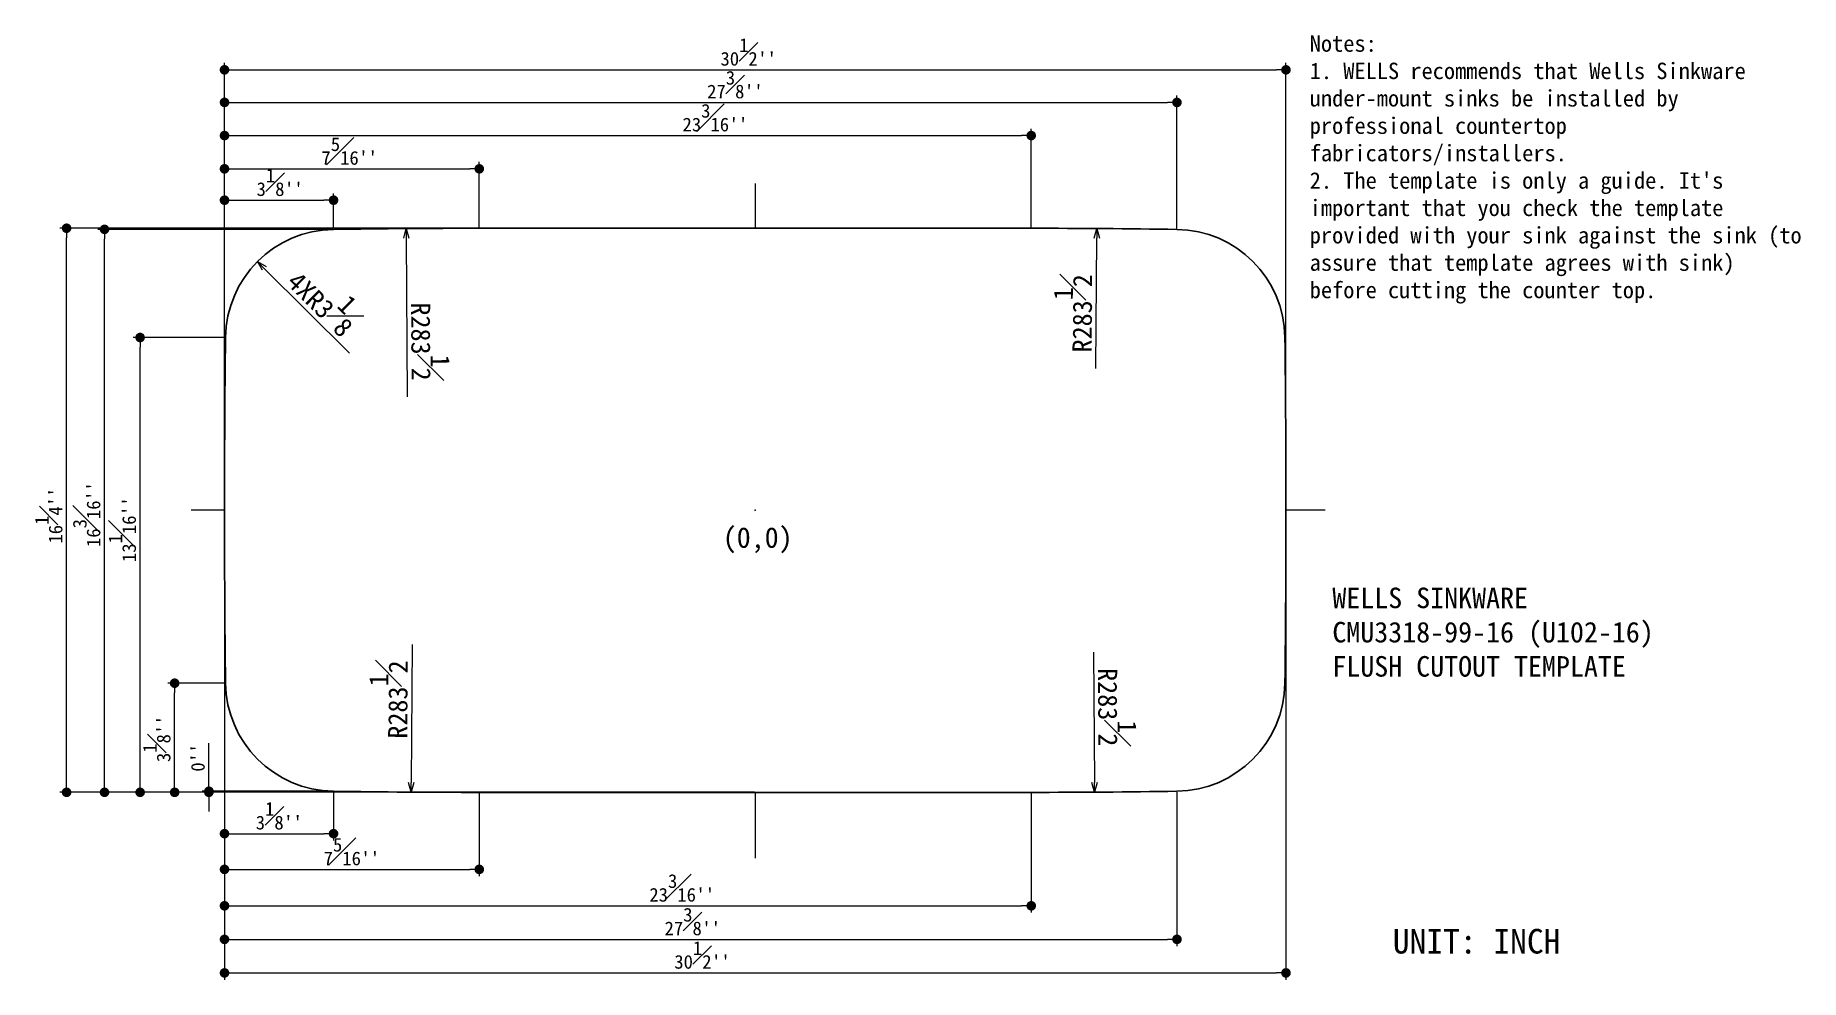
# Model space of a CAD drawing. Extents: x 4992 to 6281, y -5636 to 8353.
# Drawn here: x 4992 to 6281, y 1016 to 1706 of the extents above; entities that cross this region are included whole.
import ezdxf

# ---------------------------------------------------------------- set-up
doc = ezdxf.new("R2010")
doc.units = 0
doc.header["$LTSCALE"] = 25.4
doc.linetypes.add('DASHED2', pattern=[0.375, 0.25, -0.125])
doc.layers.get('0').update_dxf_attribs({"color": 5, "linetype": 'CONTINUOUS'})
doc.layers.get('DEFPOINTS').update_dxf_attribs({"linetype": 'CONTINUOUS'})
doc.layers.add('DESHED', color=190, linetype='DASHED2')
doc.dimstyles.new('ISO-25', dxfattribs={"dimtxt": 2.5, "dimasz": 2.5, "dimexe": 1.25, "dimexo": 0.625, "dimtad": 1, "dimtxsty": 'STANDARD', "dimcen": 2.5, "dimadec": 0, "dimazin": 0, "dimtfac": 1, "dimtmove": 0, "dimatfit": 3, "dimfxl": 1, "dimarcsym": 0})

msp = doc.modelspace()

# ---------------------------------------------------------------- texts
at = {"color": 0, "attachment_point": 1}
for s, insert, char_height, width in [("{\\H2x;\\C4;Notes: \\P1. WELLS recommends that Wells Sinkware under-mount sinks be installed by professional countertop fabricators/installers. \\P2. The template is only a guide. It's important that you check the template provided with your sink against the sink (to assure that template agrees with sink) before cutting the counter top.}", (5922.42532, 1705.53618), 6, 359.038298), ('{\\C3;WELLS SINKWARE\\PCMU3318-99-16 (U102-16) \\PFLUSH CUTOUT TEMPLATE}', (5938.94242, 1302.09751), 15, 368), ('{\\C3;UNIT: INCH}', (5983.03603, 1052.84579), 18, 199.7142857)]:
    msp.add_mtext(s, dxfattribs=dict(at, insert=insert, char_height=char_height, width=width))
at = {"insert": (5493.87593, 1346.20479), "char_height": 15, "width": 88.939044, "attachment_point": 1}
msp.add_mtext('{\\C1;(0,0)}', dxfattribs=at)

# ---------------------------------------------------------------- blocks, each defined once
blk = doc.blocks.new('_Open30')
at = {"color": 0, "linetype": 'ByBlock', "lineweight": -2}
for p, q in [((-1, 0.27), (0, 0)), ((0, 0), (-1, -0.27)), ((0, 0), (-1, 0))]:
    blk.add_line(p, q, dxfattribs=at)
blk = doc.blocks.new('*D102')
at = {"color": 0, "lineweight": -2}
blk.add_line((5221.3, 1473.4), (5159.1, 1535.3), dxfattribs=at)
at = {"layer": 'DEFPOINTS', "color": 0}
for p in [(5154.2, 1540.2), (5210.9, 1483.8)]:
    blk.add_point(p, dxfattribs=at)
at = {"color": 0, "lineweight": -2, "xscale": 7, "yscale": 7, "zscale": 7, "rotation": 135.1442529477708}
blk.add_blockref('_Open30', (5154.2, 1540.2), dxfattribs=at)
at = {"color": 40, "insert": (5204.7, 1513.9), "char_height": 14, "attachment_point": 5, "rotation": 315.1443}
blk.add_mtext('4XR3{\\H1.000000x;\\S1#8;}', dxfattribs=at)
blk = doc.blocks.new('_Dot')
at = {"color": 0, "linetype": 'ByBlock', "lineweight": -2}
blk.add_line((-0.5, 0), (-1, 0), dxfattribs=at)
at = {"color": 0, "linetype": 'ByBlock', "const_width": 0.5}
blk.add_lwpolyline([(-0.25, 0, 1), (0.25, 0, 1)], format="xyb", close=True, dxfattribs=at)
blk = doc.blocks.new('*D107')
at = {"color": 0, "lineweight": -2}
for p, q in [((5130.1, 1357.9), (5130.1, 1015.7)), ((5905.1, 1357.9), (5905.1, 1015.7)), ((5137.1, 1020.7), (5898.1, 1020.7))]:
    blk.add_line(p, q, dxfattribs=at)
at = {"layer": 'DEFPOINTS', "color": 0}
for p in [(5130.1, 1358.6), (5905.1, 1358.6), (5905.1, 1020.7)]:
    blk.add_point(p, dxfattribs=at)
at = {"color": 0, "lineweight": -2, "xscale": 7, "yscale": 7, "zscale": 7, "rotation": 180}
blk.add_blockref('_Dot', (5130.1, 1020.7), dxfattribs=at)
at = {"color": 0, "lineweight": -2, "xscale": 7, "yscale": 7, "zscale": 7}
blk.add_blockref('_Dot', (5905.1, 1020.7), dxfattribs=at)
at = {"color": 40, "insert": (5478.9, 1033.7), "char_height": 10, "attachment_point": 5}
blk.add_mtext("30{\\H1.000000x;\\S1#2;}''", dxfattribs=at)
blk = doc.blocks.new('*D108')
at = {"color": 0, "lineweight": -2}
for p, q in [((5130.1, 1357.9), (5130.1, 1117.4)), ((5209.7, 1152.7), (5209.7, 1117.4)), ((5137.1, 1122.4), (5202.7, 1122.4))]:
    blk.add_line(p, q, dxfattribs=at)
at = {"layer": 'DEFPOINTS', "color": 0}
for p in [(5130.1, 1358.6), (5209.7, 1153.4), (5209.7, 1122.4)]:
    blk.add_point(p, dxfattribs=at)
at = {"color": 0, "lineweight": -2, "xscale": 7, "yscale": 7, "zscale": 7, "rotation": 180}
blk.add_blockref('_Dot', (5130.1, 1122.4), dxfattribs=at)
at = {"color": 0, "lineweight": -2, "xscale": 7, "yscale": 7, "zscale": 7}
blk.add_blockref('_Dot', (5209.7, 1122.4), dxfattribs=at)
at = {"color": 40, "insert": (5169.9, 1135.4), "char_height": 10, "attachment_point": 5}
blk.add_mtext("3{\\H1.000000x;\\S1#8;}''", dxfattribs=at)
blk = doc.blocks.new('*D109')
at = {"color": 0, "lineweight": -2}
for p, q in [((5130.1, 1357.9), (5130.1, 1091.3)), ((5316.1, 1151.9), (5316.1, 1091.3)), ((5137.1, 1096.3), (5309.1, 1096.3))]:
    blk.add_line(p, q, dxfattribs=at)
at = {"layer": 'DEFPOINTS', "color": 0}
for p in [(5130.1, 1358.6), (5316.1, 1152.6), (5316.1, 1096.3)]:
    blk.add_point(p, dxfattribs=at)
at = {"color": 0, "lineweight": -2, "xscale": 7, "yscale": 7, "zscale": 7, "rotation": 180}
blk.add_blockref('_Dot', (5130.1, 1096.3), dxfattribs=at)
at = {"color": 0, "lineweight": -2, "xscale": 7, "yscale": 7, "zscale": 7}
blk.add_blockref('_Dot', (5316.1, 1096.3), dxfattribs=at)
at = {"color": 40, "insert": (5222.9, 1109.3), "char_height": 10, "attachment_point": 5}
blk.add_mtext("7{\\H1.000000x;\\S5#16;}''", dxfattribs=at)
blk = doc.blocks.new('*D110')
at = {"color": 0, "lineweight": -2}
for p, q in [((5130.1, 1357.9), (5130.1, 1064.7)), ((5719.1, 1151.9), (5719.1, 1064.7)), ((5137.1, 1069.7), (5712.1, 1069.7))]:
    blk.add_line(p, q, dxfattribs=at)
at = {"layer": 'DEFPOINTS', "color": 0}
for p in [(5130.1, 1358.6), (5719.1, 1152.6), (5719.1, 1069.7)]:
    blk.add_point(p, dxfattribs=at)
at = {"color": 0, "lineweight": -2, "xscale": 7, "yscale": 7, "zscale": 7, "rotation": 180}
blk.add_blockref('_Dot', (5130.1, 1069.7), dxfattribs=at)
at = {"color": 0, "lineweight": -2, "xscale": 7, "yscale": 7, "zscale": 7}
blk.add_blockref('_Dot', (5719.1, 1069.7), dxfattribs=at)
at = {"color": 40, "insert": (5464.1, 1082.7), "char_height": 10, "attachment_point": 5}
blk.add_mtext("23{\\H1.000000x;\\S3#16;}''", dxfattribs=at)
blk = doc.blocks.new('*D111')
at = {"color": 0, "lineweight": -2}
for p, q in [((5130.1, 1357.9), (5130.1, 1040.2)), ((5825.5, 1152.7), (5825.5, 1040.2)), ((5137.1, 1045.2), (5818.5, 1045.2))]:
    blk.add_line(p, q, dxfattribs=at)
at = {"layer": 'DEFPOINTS', "color": 0}
for p in [(5130.1, 1358.6), (5825.5, 1153.4), (5825.5, 1045.2)]:
    blk.add_point(p, dxfattribs=at)
at = {"color": 0, "lineweight": -2, "xscale": 7, "yscale": 7, "zscale": 7, "rotation": 180}
blk.add_blockref('_Dot', (5130.1, 1045.2), dxfattribs=at)
at = {"color": 0, "lineweight": -2, "xscale": 7, "yscale": 7, "zscale": 7}
blk.add_blockref('_Dot', (5825.5, 1045.2), dxfattribs=at)
at = {"color": 40, "insert": (5471.8, 1058.2), "char_height": 10, "attachment_point": 5}
blk.add_mtext("27{\\H1.000000x;\\S3#8;}''", dxfattribs=at)
blk = doc.blocks.new('*D112')
at = {"color": 0, "lineweight": -2}
for p, q in [((5130.3, 1232.3), (5088.7, 1232.3)), ((5093.7, 1159.6), (5093.7, 1225.3)), ((5517, 1152.6), (5088.7, 1152.6))]:
    blk.add_line(p, q, dxfattribs=at)
at = {"layer": 'DEFPOINTS', "color": 0}
for p in [(5093.7, 1232.3), (5130.9, 1232.3), (5517.6, 1152.6)]:
    blk.add_point(p, dxfattribs=at)
at = {"color": 0, "lineweight": -2, "xscale": 7, "yscale": 7, "zscale": 7}
for p, rotation in [((5093.7, 1232.3), 90), ((5093.7, 1152.6), 270)]:
    blk.add_blockref('_Dot', p, dxfattribs=dict(at, rotation=rotation))
at = {"color": 40, "insert": (5080.7, 1191.7), "char_height": 10, "attachment_point": 5, "rotation": 90}
blk.add_mtext("3{\\H1.000000x;\\S1#8;}''", dxfattribs=at)
blk = doc.blocks.new('*D113')
at = {"color": 0, "lineweight": -2}
for p, q in [((5130.3, 1484.8), (5063.5, 1484.8)), ((5068.5, 1159.6), (5068.5, 1477.8)), ((5517, 1152.6), (5063.5, 1152.6))]:
    blk.add_line(p, q, dxfattribs=at)
at = {"layer": 'DEFPOINTS', "color": 0}
for p in [(5068.5, 1484.8), (5130.9, 1484.8), (5517.6, 1152.6)]:
    blk.add_point(p, dxfattribs=at)
at = {"color": 0, "lineweight": -2, "xscale": 7, "yscale": 7, "zscale": 7}
for p, rotation in [((5068.5, 1484.8), 90), ((5068.5, 1152.6), 270)]:
    blk.add_blockref('_Dot', p, dxfattribs=dict(at, rotation=rotation))
at = {"color": 40, "insert": (5055.5, 1344.6), "char_height": 10, "attachment_point": 5, "rotation": 90}
blk.add_mtext("13{\\H1.000000x;\\S1#16;}''", dxfattribs=at)
blk = doc.blocks.new('*D114')
at = {"color": 0, "lineweight": -2}
for p, q in [((5517, 1564.6), (5009.8, 1564.6)), ((5014.8, 1159.6), (5014.8, 1557.6)), ((5517, 1152.6), (5009.8, 1152.6))]:
    blk.add_line(p, q, dxfattribs=at)
at = {"layer": 'DEFPOINTS', "color": 0}
for p in [(5014.8, 1564.6), (5517.6, 1564.6), (5517.6, 1152.6)]:
    blk.add_point(p, dxfattribs=at)
at = {"color": 0, "lineweight": -2, "xscale": 7, "yscale": 7, "zscale": 7}
for p, rotation in [((5014.8, 1564.6), 90), ((5014.8, 1152.6), 270)]:
    blk.add_blockref('_Dot', p, dxfattribs=dict(at, rotation=rotation))
at = {"color": 40, "insert": (5001.8, 1354.7), "char_height": 10, "attachment_point": 5, "rotation": 90}
blk.add_mtext("16{\\H1.000000x;\\S1#4;}''", dxfattribs=at)
blk = doc.blocks.new('*D116')
at = {"color": 0, "lineweight": -2}
for p, q in [((5130.1, 1359.2), (5130.1, 1685.3)), ((5137.1, 1680.3), (5898.1, 1680.3)), ((5905.1, 1359.2), (5905.1, 1685.3))]:
    blk.add_line(p, q, dxfattribs=at)
at = {"layer": 'DEFPOINTS', "color": 0}
for p in [(5905.1, 1680.3), (5130.1, 1358.6), (5905.1, 1358.6)]:
    blk.add_point(p, dxfattribs=at)
at = {"color": 0, "lineweight": -2, "xscale": 7, "yscale": 7, "zscale": 7, "rotation": 180}
blk.add_blockref('_Dot', (5130.1, 1680.3), dxfattribs=at)
at = {"color": 0, "lineweight": -2, "xscale": 7, "yscale": 7, "zscale": 7}
blk.add_blockref('_Dot', (5905.1, 1680.3), dxfattribs=at)
at = {"color": 40, "insert": (5512.6, 1693.3), "char_height": 10, "attachment_point": 5}
blk.add_mtext("30{\\H1.000000x;\\S1#2;}''", dxfattribs=at)
blk = doc.blocks.new('*D117')
at = {"color": 0, "lineweight": -2}
for p, q in [((5130.1, 1359.2), (5130.1, 1590.1)), ((5209.7, 1564.4), (5209.7, 1590.1)), ((5137.1, 1585.1), (5202.7, 1585.1))]:
    blk.add_line(p, q, dxfattribs=at)
at = {"layer": 'DEFPOINTS', "color": 0}
for p in [(5209.7, 1585.1), (5209.7, 1563.8), (5130.1, 1358.6)]:
    blk.add_point(p, dxfattribs=at)
at = {"color": 0, "lineweight": -2, "xscale": 7, "yscale": 7, "zscale": 7, "rotation": 180}
blk.add_blockref('_Dot', (5130.1, 1585.1), dxfattribs=at)
at = {"color": 0, "lineweight": -2, "xscale": 7, "yscale": 7, "zscale": 7}
blk.add_blockref('_Dot', (5209.7, 1585.1), dxfattribs=at)
at = {"color": 40, "insert": (5170.5, 1598.1), "char_height": 10, "attachment_point": 5}
blk.add_mtext("3{\\H1.000000x;\\S1#8;}''", dxfattribs=at)
blk = doc.blocks.new('*D118')
at = {"color": 0, "lineweight": -2}
for p, q in [((5130.1, 1359.2), (5130.1, 1613)), ((5316.1, 1565.2), (5316.1, 1613)), ((5137.1, 1608), (5309.1, 1608))]:
    blk.add_line(p, q, dxfattribs=at)
at = {"layer": 'DEFPOINTS', "color": 0}
for p in [(5316.1, 1608), (5316.1, 1564.6), (5130.1, 1358.6)]:
    blk.add_point(p, dxfattribs=at)
at = {"color": 0, "lineweight": -2, "xscale": 7, "yscale": 7, "zscale": 7, "rotation": 180}
blk.add_blockref('_Dot', (5130.1, 1608), dxfattribs=at)
at = {"color": 0, "lineweight": -2, "xscale": 7, "yscale": 7, "zscale": 7}
blk.add_blockref('_Dot', (5316.1, 1608), dxfattribs=at)
at = {"color": 40, "insert": (5221.3, 1621), "char_height": 10, "attachment_point": 5}
blk.add_mtext("7{\\H1.000000x;\\S5#16;}''", dxfattribs=at)
blk = doc.blocks.new('*D119')
at = {"color": 0, "lineweight": -2}
for p, q in [((5130.1, 1359.2), (5130.1, 1637.3)), ((5719.1, 1565.2), (5719.1, 1637.3)), ((5137.1, 1632.3), (5712.1, 1632.3))]:
    blk.add_line(p, q, dxfattribs=at)
at = {"layer": 'DEFPOINTS', "color": 0}
for p in [(5719.1, 1632.3), (5719.1, 1564.6), (5130.1, 1358.6)]:
    blk.add_point(p, dxfattribs=at)
at = {"color": 0, "lineweight": -2, "xscale": 7, "yscale": 7, "zscale": 7, "rotation": 180}
blk.add_blockref('_Dot', (5130.1, 1632.3), dxfattribs=at)
at = {"color": 0, "lineweight": -2, "xscale": 7, "yscale": 7, "zscale": 7}
blk.add_blockref('_Dot', (5719.1, 1632.3), dxfattribs=at)
at = {"color": 40, "insert": (5488.3, 1645.3), "char_height": 10, "attachment_point": 5}
blk.add_mtext("23{\\H1.000000x;\\S3#16;}''", dxfattribs=at)
blk = doc.blocks.new('*D120')
at = {"color": 0, "lineweight": -2}
for p, q in [((5130.1, 1359.2), (5130.1, 1661.5)), ((5137.1, 1656.5), (5818.5, 1656.5)), ((5825.5, 1564.4), (5825.5, 1661.5))]:
    blk.add_line(p, q, dxfattribs=at)
at = {"layer": 'DEFPOINTS', "color": 0}
for p in [(5825.5, 1656.5), (5825.5, 1563.8), (5130.1, 1358.6)]:
    blk.add_point(p, dxfattribs=at)
at = {"color": 0, "lineweight": -2, "xscale": 7, "yscale": 7, "zscale": 7, "rotation": 180}
blk.add_blockref('_Dot', (5130.1, 1656.5), dxfattribs=at)
at = {"color": 0, "lineweight": -2, "xscale": 7, "yscale": 7, "zscale": 7}
blk.add_blockref('_Dot', (5825.5, 1656.5), dxfattribs=at)
at = {"color": 40, "insert": (5502.9, 1669.5), "char_height": 10, "attachment_point": 5}
blk.add_mtext("27{\\H1.000000x;\\S3#8;}''", dxfattribs=at)
blk = doc.blocks.new('*D121')
at = {"color": 0, "lineweight": -2}
for p, q in [((5118.7, 1160.4), (5118.7, 1188.4)), ((5209.1, 1153.4), (5113.7, 1153.4)), ((5315.5, 1152.6), (5113.7, 1152.6)), ((5118.7, 1152.6), (5118.7, 1153.4)), ((5118.7, 1145.6), (5118.7, 1138.6))]:
    blk.add_line(p, q, dxfattribs=at)
at = {"layer": 'DEFPOINTS', "color": 0}
for p in [(5118.7, 1153.4), (5209.7, 1153.4), (5316.1, 1152.6)]:
    blk.add_point(p, dxfattribs=at)
at = {"color": 0, "lineweight": -2, "xscale": 7, "yscale": 7, "zscale": 7}
for p, rotation in [((5118.7, 1153.4), 270), ((5118.7, 1152.6), 90)]:
    blk.add_blockref('_Dot', p, dxfattribs=dict(at, rotation=rotation))
at = {"color": 40, "insert": (5110.7, 1177.9), "char_height": 10, "attachment_point": 5, "rotation": 90}
blk.add_mtext("0''", dxfattribs=at)
blk = doc.blocks.new('*D122')
at = {"color": 0, "lineweight": -2}
for p, q in [((5209.1, 1563.8), (5037.5, 1563.8)), ((5042.5, 1159.6), (5042.5, 1556.8)), ((5517, 1152.6), (5037.5, 1152.6))]:
    blk.add_line(p, q, dxfattribs=at)
at = {"layer": 'DEFPOINTS', "color": 0}
for p in [(5042.5, 1563.8), (5209.7, 1563.8), (5517.6, 1152.6)]:
    blk.add_point(p, dxfattribs=at)
at = {"color": 0, "lineweight": -2, "xscale": 7, "yscale": 7, "zscale": 7}
for p, rotation in [((5042.5, 1563.8), 90), ((5042.5, 1152.6), 270)]:
    blk.add_blockref('_Dot', p, dxfattribs=dict(at, rotation=rotation))
at = {"color": 40, "insert": (5029.5, 1355.6), "char_height": 10, "attachment_point": 5, "rotation": 90}
blk.add_mtext("16{\\H1.000000x;\\S3#16;}''", dxfattribs=at)
blk = doc.blocks.new('*D103')
at = {"color": 0, "lineweight": -2}
blk.add_line((5263.7, 1441.5), (5262.9, 1557.4), dxfattribs=at)
at = {"layer": 'DEFPOINTS', "color": 0}
for p in [(5262.8, 1564.4), (5316.1, -5635.9)]:
    blk.add_point(p, dxfattribs=at)
at = {"color": 0, "lineweight": -2, "xscale": 7, "yscale": 7, "zscale": 7, "rotation": 90.42376467553458}
blk.add_blockref('_Open30', (5262.8, 1564.4), dxfattribs=at)
at = {"color": 40, "insert": (5280.4, 1481.9), "char_height": 14, "attachment_point": 5, "rotation": 270.4238}
blk.add_mtext('R283{\\H1.000000x;\\S1#2;}', dxfattribs=at)
blk = doc.blocks.new('*D104')
at = {"color": 0, "lineweight": -2}
blk.add_line((5267.1, 1260.6), (5266.4, 1159.7), dxfattribs=at)
at = {"layer": 'DEFPOINTS', "color": 0}
for p in [(5316.1, 8353.1), (5266.3, 1152.7)]:
    blk.add_point(p, dxfattribs=at)
at = {"color": 0, "lineweight": -2, "xscale": 7, "yscale": 7, "zscale": 7, "rotation": 269.6042548843997}
blk.add_blockref('_Open30', (5266.3, 1152.7), dxfattribs=at)
at = {"color": 40, "insert": (5249.8, 1220.4), "char_height": 14, "attachment_point": 5, "rotation": 89.6043}
blk.add_mtext('R283{\\H1.000000x;\\S1#2;}', dxfattribs=at)
blk = doc.blocks.new('*D105')
at = {"color": 0, "lineweight": -2}
blk.add_line((5766.3, 1462.1), (5766.9, 1557.4), dxfattribs=at)
at = {"layer": 'DEFPOINTS', "color": 0}
for p in [(5767, 1564.4), (5719.1, -5635.9)]:
    blk.add_point(p, dxfattribs=at)
at = {"color": 0, "lineweight": -2, "xscale": 7, "yscale": 7, "zscale": 7, "rotation": 89.61901242228234}
blk.add_blockref('_Open30', (5767, 1564.4), dxfattribs=at)
at = {"color": 40, "insert": (5749.5, 1502.5), "char_height": 14, "attachment_point": 5, "rotation": 89.619}
blk.add_mtext('R283{\\H1.000000x;\\S1#2;}', dxfattribs=at)
blk = doc.blocks.new('*D106')
at = {"color": 0, "lineweight": -2}
blk.add_line((5764.6, 1255), (5765.3, 1159.7), dxfattribs=at)
at = {"layer": 'DEFPOINTS', "color": 0}
for p in [(5719.1, 8353.1), (5765.3, 1152.7)]:
    blk.add_point(p, dxfattribs=at)
at = {"color": 0, "lineweight": -2, "xscale": 7, "yscale": 7, "zscale": 7, "rotation": 270.3678044264297}
blk.add_blockref('_Open30', (5765.3, 1152.7), dxfattribs=at)
at = {"color": 40, "insert": (5781.9, 1214.8), "char_height": 14, "attachment_point": 5, "rotation": 270.3678}
blk.add_mtext('R283{\\H1.000000x;\\S1#2;}', dxfattribs=at)

# ---------------------------------------------------------------- dimensions: what is measured, and where the dimension line sits
at = {"color": 102}
for center, mpoint, picture, middle in [((5316.08169, 8353.06776), (5266.34783, 1152.73951), '*D104', (5266.81441, 1220.29033)), ((5719.08169, 8353.06776), (5765.30425, 1152.71612), '*D106', (5764.90625, 1214.71484)), ((5316.08169, -5635.93224), (5262.82663, 1564.37082), '*D103', (5263.43747, 1481.78285)), ((5719.08169, -5635.93224), (5766.96097, 1564.40857), '*D105', (5766.5487, 1502.40994))]:
    dim = msp.add_radius_dim(center=center, mpoint=mpoint, dimstyle='ISO-25', override={"dimtxt": 14, "dimasz": 7, "dimexe": 5, "dimgap": 3, "dimdec": 4, "dimlfac": 0.03937, "dimdsep": 46, "dimlunit": 5, "dimblk1": 'Dot', "dimblk2": 'Open30', "dimsah": 1, "dimclrt": 40, "dimfrac": 1}, dxfattribs=at)
    dim.commit()
    dim.dimension.update_dxf_attribs({"geometry": picture, "text_midpoint": middle, "dimtype": 164})
for base, p1, p2, picture, middle in [((5905.081686227, 1680.3325983871), (5130.0816862251, 1358.5677565752), (5905.081686227, 1358.5677565752), '*D116', (5512.602868738, 1680.3325983871)), ((5825.47346, 1656.51995), (5130.08169, 1358.56776), (5825.47346, 1563.78171), '*D120', (5502.89323, 1656.51995)), ((5719.08169, 1632.26632), (5130.08169, 1358.56776), (5719.08169, 1564.56776), '*D119', (5488.32877, 1632.26632)), ((5316.08169, 1608.01269), (5130.08169, 1358.56776), (5316.08169, 1564.56776), '*D118', (5221.26961, 1608.01269)), ((5209.68991, 1585.08199), (5130.08169, 1358.56776), (5209.68991, 1563.78171), '*D117', (5170.51468, 1585.08199)), ((5905.081686227, 1020.7320206321), (5130.0816862251, 1358.5677565752), (5905.081686227, 1358.5677565752), '*D107', (5478.9208153981, 1020.7320206321)), ((5316.08169, 1096.29567), (5130.08169, 1358.56776), (5316.08169, 1152.56776), '*D109', (5222.91176, 1096.29567)), ((5719.08169, 1069.74628), (5130.08169, 1358.56776), (5719.08169, 1152.56776), '*D110', (5464.10192, 1069.74628)), ((5825.47346, 1045.23915), (5130.08169, 1358.56776), (5825.47346, 1153.3538), '*D111', (5471.76687, 1045.23915))]:
    dim = msp.add_linear_dim(base=base, p1=p1, p2=p2, dimstyle='ISO-25', override={"dimtxt": 10, "dimasz": 7, "dimexe": 5, "dimgap": 3, "dimdec": 4, "dimlfac": 0.03937, "dimdsep": 46, "dimlunit": 5, "dimpost": "''", "dimblk1": 'Dot', "dimblk2": 'Dot', "dimsah": 1, "dimclrt": 40, "dimfrac": 1}, dxfattribs=at)
    dim.commit()
    dim.dimension.update_dxf_attribs({"geometry": picture, "text_midpoint": middle, "dimtype": 160})
for base, p2, picture, middle in [((5014.75806, 1564.56776), (5517.58169, 1564.56776), '*D114', (5014.75806, 1354.68807)), ((5042.52292, 1563.78171), (5209.68991, 1563.78171), '*D122', (5042.52292, 1355.60698)), ((5068.52735, 1484.80015), (5130.87833, 1484.80015), '*D113', (5068.52735, 1344.56442)), ((5093.65294, 1232.33536), (5130.87833, 1232.33536), '*D112', (5093.65294, 1191.65036))]:
    dim = msp.add_linear_dim(base=base, p1=(5517.58169, 1152.56776), p2=p2, angle=90, dimstyle='ISO-25', override={"dimtxt": 10, "dimasz": 7, "dimexe": 5, "dimgap": 3, "dimdec": 4, "dimlfac": 0.03937, "dimdsep": 46, "dimlunit": 5, "dimpost": "''", "dimblk1": 'Dot', "dimblk2": 'Dot', "dimsah": 1, "dimclrt": 40, "dimfrac": 1}, dxfattribs=at)
    dim.commit()
    dim.dimension.update_dxf_attribs({"geometry": picture, "text_midpoint": middle, "dimtype": 160})
dim = msp.add_radius_dim(center=(5210.87196, 1483.79045), mpoint=(5154.16117, 1540.21639), text='4X<>', dimstyle='ISO-25', override={"dimtxt": 14, "dimasz": 7, "dimexe": 5, "dimgap": 3, "dimdec": 4, "dimlfac": 0.03937, "dimdsep": 46, "dimlunit": 5, "dimblk1": 'Dot', "dimblk2": 'Open30', "dimsah": 1, "dimclrt": 40, "dimfrac": 1}, dxfattribs=at)
dim.commit()
dim.dimension.update_dxf_attribs({"geometry": '*D102', "text_midpoint": (5192.67725, 1501.89377), "dimtype": 164})
dim = msp.add_linear_dim(base=(5209.68991, 1122.44151), p1=(5130.08169, 1358.56776), p2=(5209.68991, 1153.3538), dimstyle='ISO-25', override={"dimtxt": 10, "dimasz": 7, "dimexe": 5, "dimgap": 3, "dimdec": 4, "dimlfac": 0.03937, "dimdsep": 46, "dimlunit": 5, "dimpost": "''", "dimblk1": 'Dot', "dimblk2": 'Dot', "dimsah": 1, "dimclrt": 40, "dimfrac": 1}, dxfattribs=at)
dim.commit()
dim.dimension.update_dxf_attribs({"geometry": '*D108', "text_midpoint": (5169.8858, 1135.44151)})
dim = msp.add_linear_dim(base=(5118.71822, 1153.3538), p1=(5316.08169, 1152.56776), p2=(5209.68991, 1153.3538), angle=90, dimstyle='ISO-25', override={"dimtxt": 10, "dimasz": 7, "dimexe": 5, "dimgap": 3, "dimdec": 4, "dimlfac": 0.03937, "dimdsep": 46, "dimlunit": 5, "dimpost": "''", "dimblk1": 'Dot', "dimblk2": 'Dot', "dimsah": 1, "dimclrt": 40, "dimfrac": 1}, dxfattribs=at)
dim.commit()
dim.dimension.update_dxf_attribs({"geometry": '*D121', "text_midpoint": (5110.71822, 1177.8538)})

# ---------------------------------------------------------------- linework, layer by layer
at = {"color": 1}
for p, q in [((5517.58169, 1597.25974), (5517.58169, 1564.56776)), ((5130.08169, 1358.56776), (5105.8521, 1358.56776)), ((5933.73187, 1358.56776), (5905.08169, 1358.56776)), ((5517.58169, 1152.56776), (5517.58169, 1104.52759))]:
    msp.add_line(p, q, dxfattribs=at)
msp.add_point((5517.58169, 1358.56776), dxfattribs=at)
at = {"layer": 'DESHED', "color": 0, "linetype": 'ByBlock', "lineweight": 30}
for p, q in [((5316.08169, 1564.56776), (5719.08169, 1564.56776)), ((5719.08169, 1152.56776), (5316.08169, 1152.56776))]:
    msp.add_line(p, q, dxfattribs=at)
for centre, radius, start, end in [((5210.87196, 1483.79045), 80, 90.84661088, 179.27683092), ((5316.08169, -5635.93224), 7200.5, 90, 90.846610884), ((5719.08169, -5635.93224), 7200.5, 89.153389116, 90), ((5824.29142, 1483.79045), 80, 0.72316908, 89.15338912), ((15131.58169, 1358.56776), 10001.5, 179.276830917, 180.723169083), ((-4096.41831, 1358.56776), 10001.5, 359.276830917, 0.723169083), ((5210.87196, 1233.34507), 80, 180.72316908, 269.15338912), ((5824.29142, 1233.34507), 80, 270.84661088, 359.27683092), ((5316.08169, 8353.06776), 7200.5, 269.153389116, 270), ((5719.08169, 8353.06776), 7200.5, 270, 270.846610884)]:
    msp.add_arc(centre, radius, start, end, dxfattribs=at)

msp.set_redraw_order([(e.dxf.handle, doc.entitydb.next_handle()) for e in msp.query("TEXT MTEXT ATTDEF DIMENSION ARC_DIMENSION")])  # texts and dimensions are drawn at this point

doc.saveas('drawing.dxf')
